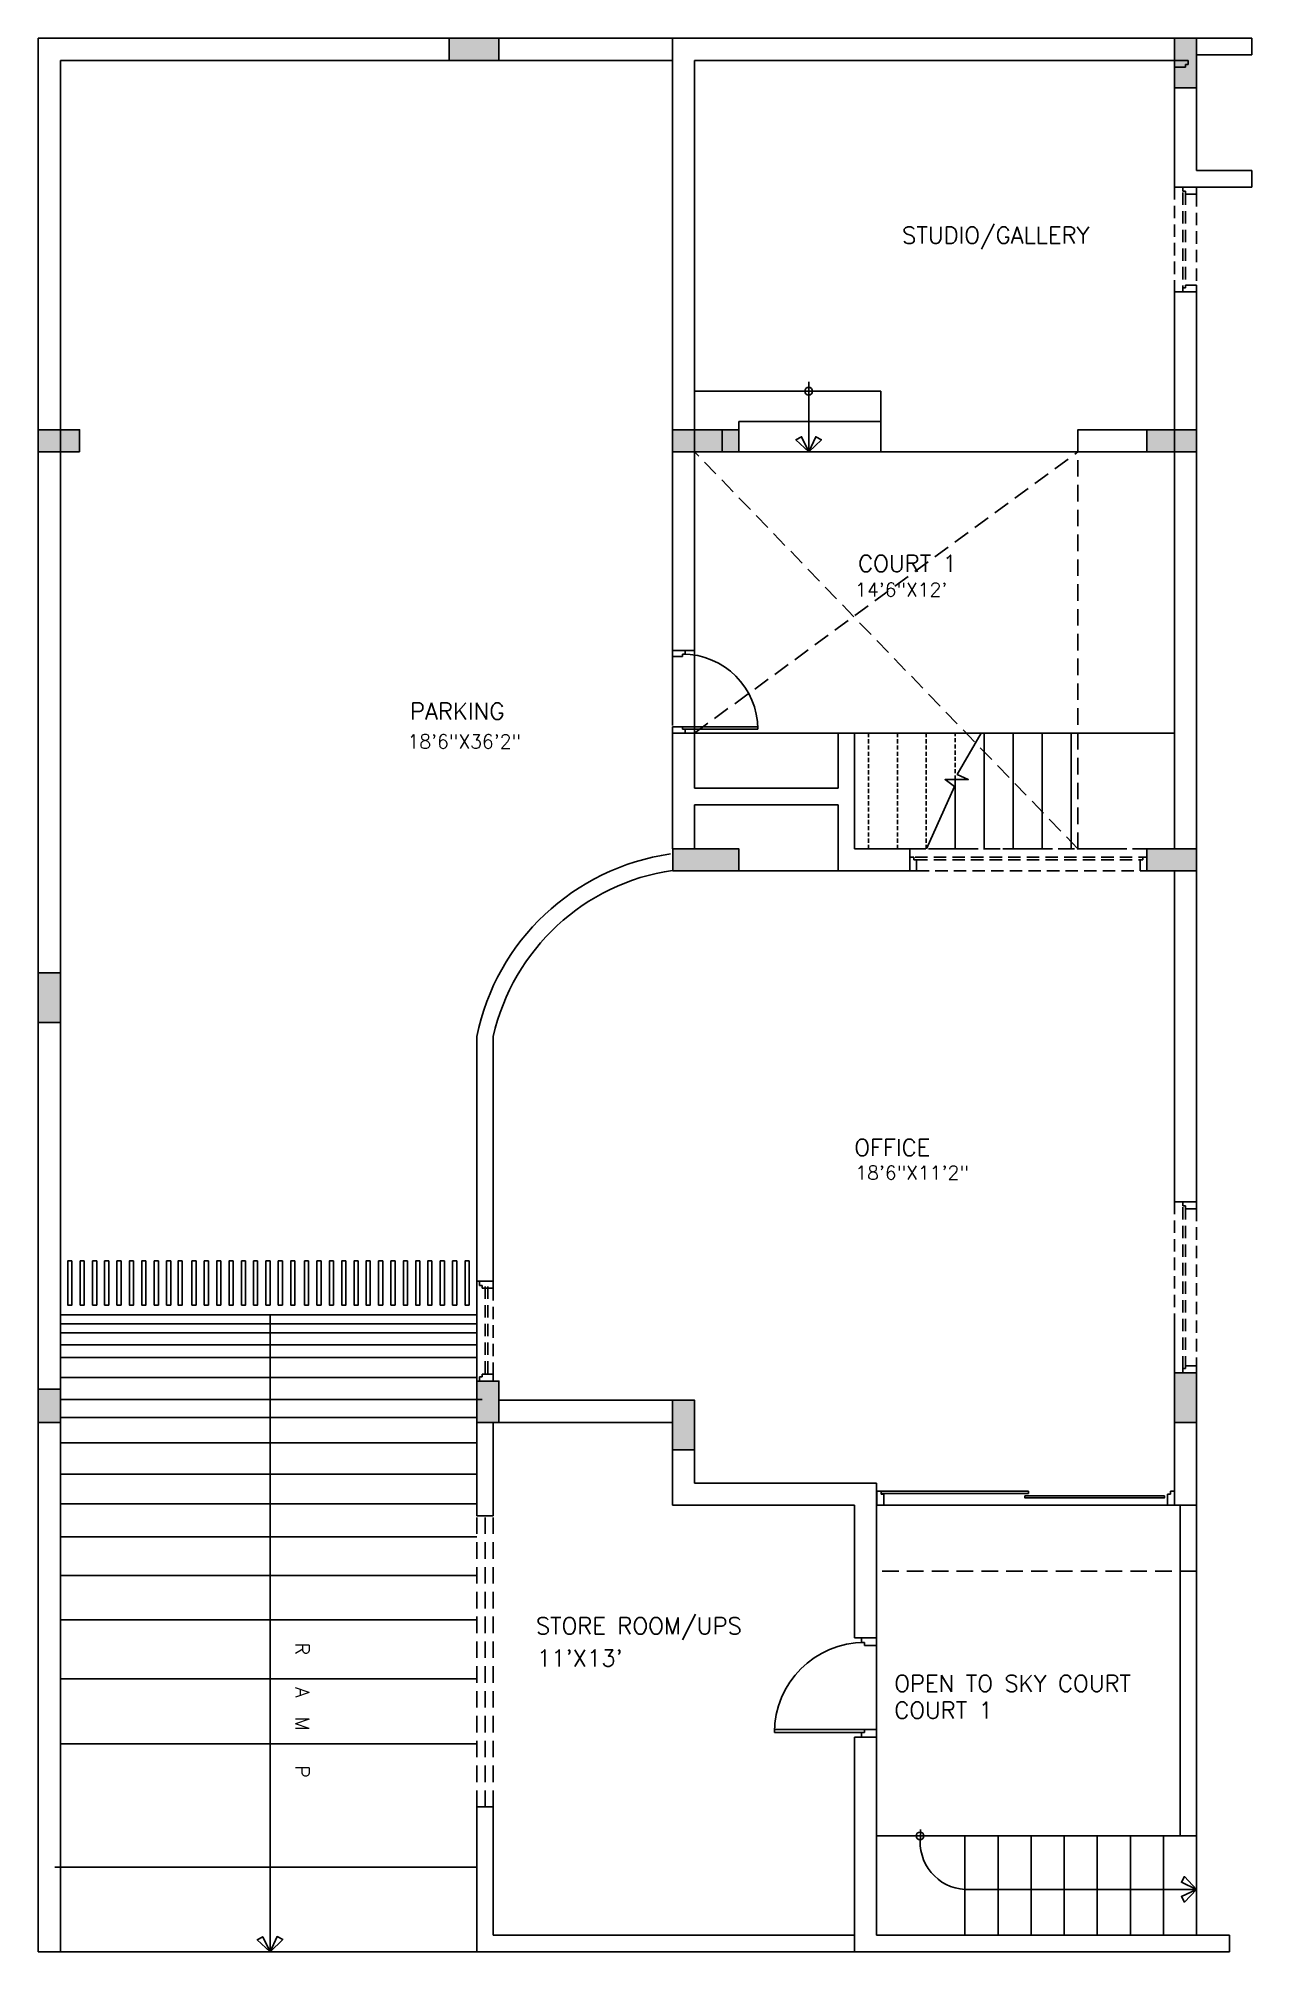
# Model space of a CAD drawing. Header units: inches. Extents: x 26246 to 28973, y 2110 to 3144.
# Drawn here: x 26246 to 26686, y 2170 to 2864 of the extents above; entities that cross this region are included whole.
import ezdxf

# ---------------------------------------------------------------- set-up
doc = ezdxf.new("R2010")
doc.units = ezdxf.units.IN
doc.header["$LTSCALE"] = 6
doc.header["$MEASUREMENT"] = 0
doc.linetypes.add('HIDDEN', pattern=[0.375, 0.25, -0.125])
for name, color, linetype in [('col', 2, 'CONTINUOUS'), ('door', 5, 'CONTINUOUS'), ('ELE', 4, 'CONTINUOUS'), ('ELEVATION1', 8, 'HIDDEN'), ('FRAME', 3, 'CONTINUOUS'), ('FURN', 32, 'CONTINUOUS'), ('HATCH', 253, 'CONTINUOUS'), ('SITE', 6, 'CONTINUOUS'), ('stair', 40, 'CONTINUOUS'), ('TEXT', 3, 'CONTINUOUS'), ('WALL', 7, 'CONTINUOUS'), ('window', 4, 'CONTINUOUS')]:
    doc.layers.add(name, color=color, linetype=linetype)
doc.styles.add('SIMPLEX', font='simplex.shx', dxfattribs={"height": 6})

msp = doc.modelspace()

# ---------------------------------------------------------------- texts
at = {"layer": 'TEXT', "lineweight": -2, "ltscale": 10, "style": 'SIMPLEX'}
for s, height, p in [('STUDIO/GALLERY', 6.05, (26559.2, 2789.66)), ('COURT 1', 6.05, (26543.27, 2670.6)), ('14\'6"X12\'', 5, (26542.16, 2661.64)), ('PARKING', 6.05, (26380.8, 2617.01)), ('18\'6"X36\'2"', 5, (26379.85, 2606.57)), ('OFFICE', 6.05, (26541.89, 2458.78)), ('18\'6"X11\'2"', 5, (26542.24, 2450.16)), ('STORE ROOM/UPS', 6.05, (26426.42, 2285.3)), ("11'X13'", 6.05, (26426.79, 2273.61)), ('OPEN TO SKY COURT', 6.05, (26556.38, 2264.41)), ('COURT 1', 6.05, (26556.38, 2254.67))]:
    msp.add_text(s, height=height, dxfattribs=at).set_placement(p)
msp.add_text('R   A  M   P    ', height=5, rotation=270, dxfattribs=at).set_placement((26339.24, 2282.17))

# ---------------------------------------------------------------- blocks, each defined once
blk = doc.blocks.new('FRAME')
at = {"layer": 'FRAME', "lineweight": -2}
for p, q in [((-2.5, 4), (-2.5, 0)), ((-1.5, 4), (-2.5, 4)), ((-2.5, 0), (0, 0)), ((-1.5, 5), (-1.5, 4)), ((0, 5), (-1.5, 5)), ((0, 0), (0, 5))]:
    blk.add_line(p, q, dxfattribs=at)
blk = doc.blocks.new('DOOR1')
at = {"layer": 'door'}
for p, q in [((-2.5, 4), (-2.5, 33.99)), ((-1.5, 4), (-1.5, 33.99))]:
    blk.add_line(p, q, dxfattribs=at)
blk.add_arc((-1.49, 3.98), 30.01, 90.01877, 179.95469, dxfattribs=at)
at = {"layer": 'FRAME', "xscale": -1}
blk.add_blockref('FRAME', (-33, 0), dxfattribs=at)
at = {"layer": 'FRAME'}
blk.add_blockref('FRAME', (0, 0), dxfattribs=at)

# ---------------------------------------------------------------- hatches: boundary and pattern name
at = {"layer": 'col'}
msp.add_hatch(color=256, dxfattribs=at).paths.add_polyline_path([(26647.98, 2570.12), (26647.98, 2562.12), (26665.98, 2562.12), (26665.98, 2570.12)])
msp.add_hatch(color=256, dxfattribs=at).paths.add_polyline_path([(26647.98, 2570.12), (26647.98, 2562.12), (26665.98, 2562.12), (26665.98, 2570.12)])
msp.add_hatch(color=256, dxfattribs=at).paths.add_polyline_path([(26647.98, 2570.12), (26647.98, 2562.12), (26665.98, 2562.12), (26665.98, 2570.12)])
at = {"layer": 'HATCH', "lineweight": -2}
for points in [[(26412.98, 2856.12), (26412.98, 2864.12), (26394.98, 2864.12), (26394.98, 2856.12)], [(26657.98, 2846.12), (26665.98, 2846.12), (26665.98, 2864.12), (26657.98, 2864.12)], [(26260.98, 2714.12), (26260.98, 2722.12), (26245.98, 2722.12), (26245.98, 2714.12)], [(26475.99, 2714.12), (26499.99, 2714.12), (26499.99, 2722.12), (26475.99, 2722.12)], [(26665.98, 2714.12), (26665.98, 2722.12), (26647.98, 2722.12), (26647.98, 2714.12)], [(26476.03, 2562.12), (26500.03, 2562.12), (26500.03, 2570.12), (26476.03, 2570.12)], [(26647.98, 2570.12), (26647.98, 2562.12), (26665.98, 2562.12), (26665.98, 2570.12)], [(26253.98, 2525.12), (26245.98, 2525.12), (26245.98, 2507.12), (26253.98, 2507.12)], [(26245.98, 2362.12), (26253.98, 2362.12), (26253.98, 2374.12), (26245.98, 2374.12)], [(26404.98, 2362.12), (26412.98, 2362.12), (26412.98, 2377.12), (26404.98, 2377.12)], [(26657.98, 2362.12), (26665.98, 2362.12), (26665.98, 2380.12), (26657.98, 2380.12)], [(26483.98, 2370.12), (26475.98, 2370.12), (26475.98, 2352.12), (26483.98, 2352.12)]]:
    msp.add_hatch(color=256, dxfattribs=at).paths.add_polyline_path(points)

# ---------------------------------------------------------------- linework, layer by layer
at = {"layer": 'col', "color": 5, "linetype": 'Continuous', "lineweight": -2, "ltscale": 2}
msp.add_line((26404.98, 2170.12), (26253.98, 2170.12), dxfattribs=at)
at = {"layer": 'col'}
for points in [[(26412.98, 2856.12), (26412.98, 2864.12), (26394.98, 2864.12), (26394.98, 2856.12)], [(26412.98, 2856.12), (26412.98, 2864.12), (26394.98, 2864.12), (26394.98, 2856.12)], [(26657.98, 2846.12), (26665.98, 2846.12), (26665.98, 2864.12), (26657.98, 2864.12)], [(26657.98, 2846.12), (26665.98, 2846.12), (26665.98, 2864.12), (26657.98, 2864.12)], [(26665.98, 2714.12), (26665.98, 2722.12), (26647.98, 2722.12), (26647.98, 2714.12)], [(26665.98, 2714.12), (26665.98, 2722.12), (26647.98, 2722.12), (26647.98, 2714.12)], [(26647.98, 2570.12), (26647.98, 2562.12), (26665.98, 2562.12), (26665.98, 2570.12)], [(26647.98, 2570.12), (26647.98, 2562.12), (26665.98, 2562.12), (26665.98, 2570.12)], [(26647.98, 2570.12), (26647.98, 2562.12), (26665.98, 2562.12), (26665.98, 2570.12)], [(26647.98, 2570.12), (26647.98, 2562.12), (26665.98, 2562.12), (26665.98, 2570.12)], [(26253.98, 2525.12), (26245.98, 2525.12), (26245.98, 2507.12), (26253.98, 2507.12)], [(26657.98, 2362.12), (26665.98, 2362.12), (26665.98, 2380.12), (26657.98, 2380.12)], [(26657.98, 2362.12), (26665.98, 2362.12), (26665.98, 2380.12), (26657.98, 2380.12)], [(26483.98, 2370.12), (26475.98, 2370.12), (26475.98, 2352.12), (26483.98, 2352.12)]]:
    msp.add_lwpolyline(points, close=True, dxfattribs=at)
at = {"layer": 'col', "lineweight": -2}
for points in [[(26260.98, 2714.12), (26260.98, 2722.12), (26245.98, 2722.12), (26245.98, 2714.12)], [(26475.99, 2714.12), (26499.99, 2714.12), (26499.99, 2722.12), (26475.99, 2722.12)], [(26476.03, 2562.12), (26500.03, 2562.12), (26500.03, 2570.12), (26476.03, 2570.12)], [(26245.98, 2362.12), (26253.98, 2362.12), (26253.98, 2374.12), (26245.98, 2374.12)], [(26404.98, 2362.12), (26412.98, 2362.12), (26412.98, 2377.12), (26404.98, 2377.12)], [(26475.98, 2370.12), (26483.98, 2370.12), (26483.98, 2352.12), (26475.98, 2352.12)]]:
    msp.add_lwpolyline(points, close=True, dxfattribs=at)
at = {"layer": 'door'}
for p, q in [((26483.98, 2642.12), (26483.98, 2612.12)), ((26549.98, 2281.22), (26549.98, 2250.67))]:
    msp.add_line(p, q, dxfattribs=at)
at = {"layer": 'ELE', "color": 8}
for points in [[(26258.17, 2420.65), (26256.67, 2420.65), (26256.67, 2404.65), (26258.17, 2404.65)], [(26262.67, 2420.65), (26261.17, 2420.65), (26261.17, 2404.65), (26262.67, 2404.65)], [(26267.17, 2420.65), (26265.67, 2420.65), (26265.67, 2404.65), (26267.17, 2404.65)], [(26271.52, 2420.65), (26270.02, 2420.65), (26270.02, 2404.65), (26271.52, 2404.65)], [(26276.02, 2420.65), (26274.52, 2420.65), (26274.52, 2404.65), (26276.02, 2404.65)], [(26280.52, 2420.65), (26279.02, 2420.65), (26279.02, 2404.65), (26280.52, 2404.65)], [(26285.02, 2420.65), (26283.52, 2420.65), (26283.52, 2404.65), (26285.02, 2404.65)], [(26289.52, 2420.65), (26288.02, 2420.65), (26288.02, 2404.65), (26289.52, 2404.65)], [(26294.02, 2420.65), (26292.52, 2420.65), (26292.52, 2404.65), (26294.02, 2404.65)], [(26298.17, 2420.65), (26296.67, 2420.65), (26296.67, 2404.65), (26298.17, 2404.65)], [(26303.17, 2420.65), (26301.67, 2420.65), (26301.67, 2404.65), (26303.17, 2404.65)], [(26307.67, 2420.65), (26306.17, 2420.65), (26306.17, 2404.65), (26307.67, 2404.65)], [(26312.17, 2420.65), (26310.67, 2420.65), (26310.67, 2404.65), (26312.17, 2404.65)], [(26316.67, 2420.65), (26315.17, 2420.65), (26315.17, 2404.65), (26316.67, 2404.65)], [(26321.17, 2420.65), (26319.67, 2420.65), (26319.67, 2404.65), (26321.17, 2404.65)], [(26325.52, 2420.65), (26324.02, 2420.65), (26324.02, 2404.65), (26325.52, 2404.65)], [(26330.02, 2420.65), (26328.52, 2420.65), (26328.52, 2404.65), (26330.02, 2404.65)], [(26334.52, 2420.65), (26333.02, 2420.65), (26333.02, 2404.65), (26334.52, 2404.65)], [(26339.02, 2420.65), (26337.52, 2420.65), (26337.52, 2404.65), (26339.02, 2404.65)], [(26344.02, 2420.65), (26342.52, 2420.65), (26342.52, 2404.65), (26344.02, 2404.65)], [(26348.52, 2420.65), (26347.02, 2420.65), (26347.02, 2404.65), (26348.52, 2404.65)], [(26353.02, 2420.65), (26351.52, 2420.65), (26351.52, 2404.65), (26353.02, 2404.65)], [(26357.52, 2420.65), (26356.02, 2420.65), (26356.02, 2404.65), (26357.52, 2404.65)], [(26362.02, 2420.65), (26360.52, 2420.65), (26360.52, 2404.65), (26362.02, 2404.65)], [(26366.37, 2420.65), (26364.87, 2420.65), (26364.87, 2404.65), (26366.37, 2404.65)], [(26370.87, 2420.65), (26369.37, 2420.65), (26369.37, 2404.65), (26370.87, 2404.65)], [(26375.37, 2420.65), (26373.87, 2420.65), (26373.87, 2404.65), (26375.37, 2404.65)], [(26379.87, 2420.65), (26378.37, 2420.65), (26378.37, 2404.65), (26379.87, 2404.65)], [(26384.37, 2420.65), (26382.87, 2420.65), (26382.87, 2404.65), (26384.37, 2404.65)], [(26388.72, 2420.65), (26387.22, 2420.65), (26387.22, 2404.65), (26388.72, 2404.65)], [(26393.22, 2420.65), (26391.72, 2420.65), (26391.72, 2404.65), (26393.22, 2404.65)], [(26397.72, 2420.65), (26396.22, 2420.65), (26396.22, 2404.65), (26397.72, 2404.65)], [(26402.22, 2420.65), (26400.72, 2420.65), (26400.72, 2404.65), (26402.22, 2404.65)]]:
    msp.add_lwpolyline(points, close=True, dxfattribs=at)
at = {"layer": 'ELEVATION1', "ltscale": 4}
for p, q in [((26622.98, 2570.12), (26483.98, 2714.12)), ((26483.98, 2612.12), (26622.98, 2714.12)), ((26622.98, 2570.12), (26622.98, 2714.12)), ((26561.76, 2570.12), (26647.91, 2570.12)), ((26404.98, 2222.66), (26404.98, 2328.23)), ((26407.98, 2222.66), (26407.98, 2328.23)), ((26410.98, 2222.66), (26410.98, 2328.23)), ((26665.98, 2308.12), (26549.98, 2308.12))]:
    msp.add_line(p, q, dxfattribs=at)
at = {"layer": 'FURN', "color": 5, "linetype": 'Continuous', "lineweight": -2, "ltscale": 2}
for p, q in [((26475.98, 2645.4), (26475.98, 2614.85)), ((26535.48, 2612.12), (26483.98, 2612.12)), ((26541.48, 2612.12), (26593.98, 2612.12)), ((26535.48, 2562.12), (26493.98, 2562.12)), ((26404.98, 2401.17), (26253.98, 2401.17)), ((26657.98, 2337.12), (26657.98, 2397.12)), ((26406.98, 2370.36), (26253.98, 2370.36))]:
    msp.add_line(p, q, dxfattribs=at)
at = {"layer": 'HATCH', "linetype": 'Continuous', "lineweight": -2, "ltscale": 2}
msp.add_line((26404.98, 2413.32), (26404.98, 2377.12), dxfattribs=at)
at = {"layer": 'SITE', "linetype": 'Continuous'}
for p, q in [((26245.98, 2362.12), (26245.98, 2170.12)), ((26253.98, 2362.12), (26253.98, 2170.12)), ((26677.98, 2176.12), (26677.98, 2170.12)), ((26253.98, 2170.12), (26245.98, 2170.12))]:
    msp.add_line(p, q, dxfattribs=at)
at = {"layer": 'stair'}
for p, q in [((26551.49, 2736.12), (26483.98, 2736.12)), ((26551.49, 2736.12), (26551.49, 2714.12)), ((26551.49, 2725.12), (26499.99, 2725.12)), ((26499.99, 2722.12), (26499.99, 2725.12)), ((26656.98, 2714.12), (26475.98, 2714.12)), ((26483.98, 2612.12), (26535.98, 2612.12)), ((26587.87, 2612.12), (26657.98, 2612.12)), ((26588.99, 2570.12), (26588.99, 2612.12)), ((26599.49, 2570.12), (26599.49, 2612.12)), ((26609.99, 2570.12), (26609.99, 2612.12)), ((26620.49, 2570.12), (26620.49, 2612.12)), ((26578.49, 2570.12), (26578.49, 2595.27)), ((26659.98, 2332.12), (26659.98, 2212.12)), ((26665.98, 2332.12), (26665.98, 2212.12)), ((26599.98, 2212.12), (26549.98, 2212.12)), ((26581.98, 2212.12), (26581.98, 2176.12)), ((26593.98, 2212.12), (26593.98, 2176.12)), ((26599.98, 2212.12), (26665.98, 2212.12)), ((26599.98, 2212.12), (26665.98, 2212.12)), ((26605.98, 2212.12), (26605.98, 2176.12)), ((26617.98, 2212.12), (26617.98, 2176.12)), ((26629.98, 2212.12), (26629.98, 2176.12)), ((26641.98, 2212.12), (26641.98, 2176.12)), ((26653.98, 2212.12), (26653.98, 2176.12)), ((26665.98, 2212.12), (26665.98, 2176.12))]:
    msp.add_line(p, q, dxfattribs=at)
at = {"layer": 'stair', "color": 5}
for p, q in [((26525.33, 2739.54), (26525.33, 2714.12)), ((26404.98, 2397.91), (26253.98, 2397.91)), ((26404.98, 2394.61), (26253.98, 2394.61)), ((26330.08, 2170.12), (26330.08, 2401.17)), ((26404.98, 2390.25), (26253.98, 2390.25)), ((26404.98, 2385.67), (26253.98, 2385.67)), ((26404.98, 2378.44), (26253.98, 2378.44)), ((26404.98, 2363.91), (26253.98, 2363.91)), ((26404.98, 2354.75), (26253.98, 2354.75)), ((26404.98, 2343.3), (26253.98, 2343.3)), ((26404.98, 2332.61), (26253.98, 2332.61)), ((26404.98, 2320.59), (26253.98, 2320.59)), ((26404.98, 2306.57), (26253.98, 2306.57)), ((26404.98, 2290.54), (26253.98, 2290.54)), ((26404.98, 2269.07), (26253.98, 2269.07)), ((26404.98, 2245.58), (26253.98, 2245.58)), ((26565.9, 2212.12), (26565.9, 2214.49)), ((26404.98, 2200.84), (26251.98, 2200.84)), ((26581.98, 2192.74), (26665.98, 2192.74)), ((26253.98, 2170.12), (26404.98, 2170.12))]:
    msp.add_line(p, q, dxfattribs=at)
at = {"layer": 'stair', "linetype": 'HIDDEN'}
for p, q in [((26541.98, 2612.12), (26587.87, 2612.12)), ((26546.99, 2570.12), (26546.99, 2612.12)), ((26557.49, 2570.12), (26557.49, 2612.12)), ((26567.99, 2570.12), (26567.99, 2612.12)), ((26578.49, 2595.27), (26578.49, 2612.12))]:
    msp.add_line(p, q, dxfattribs=at)
at = {"layer": 'stair', "color": 5}
for points in [[(26525.33, 2714.12), (26522.74, 2719.6), (26520.71, 2718.51), (26525.33, 2714.12)], [(26525.33, 2714.12), (26527.92, 2719.6), (26529.95, 2718.51), (26525.33, 2714.12)], [(26665.98, 2192.74), (26660.5, 2195.33), (26661.59, 2197.36), (26665.98, 2192.74)], [(26665.98, 2192.74), (26660.5, 2190.14), (26661.59, 2188.11), (26665.98, 2192.74)], [(26330.08, 2170.12), (26327.4, 2175.56), (26325.39, 2174.44), (26330.08, 2170.12)], [(26330.08, 2170.12), (26332.58, 2175.64), (26334.63, 2174.59), (26330.08, 2170.12)]]:
    msp.add_lwpolyline(points, dxfattribs=at)
at = {"layer": 'stair'}
msp.add_lwpolyline([(26587.87, 2612.12), (26579.22, 2597.12), (26583.2, 2595.27), (26574.8, 2595.27), (26578.25, 2592.75), (26568.04, 2570.12)], dxfattribs=at)
at = {"layer": 'stair', "color": 5}
for centre in [(26525.33, 2736.12), (26565.7, 2212.12)]:
    msp.add_circle(centre, 1.39, dxfattribs=at)
msp.add_arc((26582.91, 2209.87), 17.16, 172.45754, 266.88019, dxfattribs=at)
at = {"layer": 'WALL', "lineweight": -2, "ltscale": 10}
for p, q in [((26245.98, 2864.12), (26475.98, 2864.12)), ((26404.98, 2864.12), (26412.98, 2864.12)), ((26475.98, 2722.12), (26475.98, 2864.12)), ((26475.98, 2864.12), (26665.98, 2864.12)), ((26665.98, 2864.12), (26685.98, 2864.12)), ((26685.98, 2858.12), (26685.98, 2864.12)), ((26253.98, 2856.12), (26475.98, 2856.12)), ((26483.98, 2722.12), (26483.98, 2856.12)), ((26483.98, 2856.12), (26657.98, 2856.12)), ((26665.98, 2858.12), (26685.98, 2858.12)), ((26665.98, 2816.12), (26685.98, 2816.12)), ((26685.98, 2816.12), (26685.98, 2810.12)), ((26657.98, 2810.12), (26685.98, 2810.12)), ((26493.98, 2722.12), (26493.98, 2714.12)), ((26657.98, 2362.12), (26665.98, 2362.12)), ((26549.98, 2340.12), (26549.98, 2332.12)), ((26541.98, 2283.94), (26541.98, 2332.12)), ((26549.98, 2283.94), (26549.98, 2332.12)), ((26541.98, 2283.94), (26549.98, 2283.94)), ((26541.98, 2170.12), (26541.98, 2247.94)), ((26541.98, 2247.94), (26549.98, 2247.94)), ((26549.98, 2176.12), (26549.98, 2247.94)), ((26677.98, 2176.12), (26549.98, 2176.12)), ((26541.98, 2170.12), (26677.98, 2170.12))]:
    msp.add_line(p, q, dxfattribs=at)
at = {"layer": 'WALL'}
for p, q in [((26245.98, 2864.12), (26245.98, 2362.12)), ((26665.98, 2864.12), (26665.98, 2856.12)), ((26253.98, 2856.12), (26253.98, 2562.12)), ((26657.98, 2846.12), (26657.98, 2810.12)), ((26665.98, 2846.12), (26665.98, 2816.12)), ((26657.98, 2810.12), (26665.98, 2810.12)), ((26657.98, 2772.12), (26657.98, 2570.12)), ((26657.98, 2772.12), (26665.98, 2772.12)), ((26665.98, 2772.12), (26665.98, 2562.12)), ((26483.98, 2642.12), (26483.98, 2722.12)), ((26475.98, 2642.12), (26475.98, 2714.12)), ((26483.98, 2642.12), (26475.98, 2642.12)), ((26475.98, 2570.12), (26475.98, 2612.12)), ((26483.98, 2612.12), (26475.98, 2612.12)), ((26483.98, 2592.12), (26483.98, 2612.12)), ((26535.98, 2592.12), (26535.98, 2612.12)), ((26541.98, 2612.12), (26535.98, 2612.12)), ((26541.98, 2570.12), (26541.98, 2612.12)), ((26535.98, 2592.12), (26483.98, 2592.12)), ((26483.98, 2570.12), (26483.98, 2586.12)), ((26535.98, 2586.12), (26483.98, 2586.12)), ((26535.98, 2562.12), (26535.98, 2586.12)), ((26483.98, 2570.12), (26475.98, 2570.12)), ((26541.98, 2570.12), (26561.98, 2570.12)), ((26561.98, 2570.12), (26561.98, 2562.12)), ((26253.98, 2562.12), (26253.98, 2362.12)), ((26535.98, 2562.12), (26561.98, 2562.12)), ((26404.98, 2413.32), (26404.98, 2502.12)), ((26410.98, 2413.32), (26410.98, 2502.12)), ((26404.98, 2413.32), (26410.98, 2413.32)), ((26665.98, 2380.12), (26657.98, 2380.12)), ((26483.98, 2370.12), (26412.98, 2370.12)), ((26483.98, 2370.12), (26483.98, 2340.12)), ((26253.98, 2362.12), (26245.98, 2362.12)), ((26404.98, 2328.23), (26404.98, 2362.12)), ((26410.98, 2328.23), (26410.98, 2362.12)), ((26475.98, 2362.12), (26412.98, 2362.12)), ((26475.98, 2362.12), (26475.98, 2332.12)), ((26657.98, 2362.12), (26657.98, 2332.12)), ((26665.98, 2362.12), (26665.98, 2332.12)), ((26483.98, 2340.12), (26549.98, 2340.12)), ((26475.98, 2332.12), (26541.98, 2332.12)), ((26657.98, 2332.12), (26665.98, 2332.12)), ((26404.98, 2328.23), (26410.98, 2328.23)), ((26404.98, 2170.12), (26404.98, 2222.66)), ((26404.98, 2222.66), (26410.98, 2222.66)), ((26410.98, 2222.66), (26410.98, 2176.12)), ((26541.98, 2176.12), (26410.98, 2176.12)), ((26541.98, 2170.12), (26404.98, 2170.12))]:
    msp.add_line(p, q, dxfattribs=at)
at = {"layer": 'WALL', "linetype": 'Continuous', "lineweight": -2, "ltscale": 2}
msp.add_lwpolyline([(26647.98, 2714.12), (26622.98, 2714.12), (26622.98, 2722.12), (26647.98, 2722.12)], dxfattribs=at)
at = {"layer": 'WALL'}
msp.add_lwpolyline([(26665.98, 2562.12), (26665.98, 2442.12), (26657.98, 2442.12), (26657.98, 2562.12)], dxfattribs=at)
for centre, radius, start, end in [((26487.19, 2485.2), 83.94, 98.203, 168.36924), ((26487.42, 2484.78), 78.39, 98.39414, 167.21837)]:
    msp.add_arc(centre, radius, start, end, dxfattribs=at)
at = {"layer": 'window', "color": 5, "linetype": 'HIDDEN', "ltscale": 3}
for p, q in [((26657.98, 2810.12), (26657.98, 2772.12)), ((26665.98, 2807.62), (26665.98, 2774.62)), ((26561.98, 2570.12), (26647.98, 2570.12)), ((26563.93, 2567.12), (26646.48, 2567.12)), ((26563.93, 2566.12), (26645.48, 2566.12)), ((26564.48, 2562.12), (26645.48, 2562.12)), ((26657.98, 2442.12), (26657.98, 2380.12)), ((26665.98, 2439.62), (26665.98, 2382.62)), ((26404.98, 2413.32), (26404.98, 2377.12)), ((26410.98, 2410.82), (26410.98, 2379.62))]:
    msp.add_line(p, q, dxfattribs=at)
at = {"layer": 'window', "linetype": 'HIDDEN', "ltscale": 3}
for p, q in [((26660.98, 2808.18), (26660.98, 2773.62)), ((26661.98, 2808.18), (26661.98, 2774.62)), ((26660.98, 2440.18), (26660.98, 2381.62)), ((26661.98, 2440.18), (26661.98, 2382.62)), ((26407.98, 2411.37), (26407.98, 2378.62)), ((26408.98, 2411.37), (26408.98, 2379.62))]:
    msp.add_line(p, q, dxfattribs=at)
at = {"layer": 'window', "color": 5}
for p, q in [((26500.03, 2562.12), (26535.98, 2562.12)), ((26655.48, 2332.12), (26552.6, 2332.12))]:
    msp.add_line(p, q, dxfattribs=at)
at = {"layer": 'window', "linetype": 'Continuous', "lineweight": -2, "ltscale": 2}
for points in [[(26551.6, 2337.12), (26605, 2337.12), (26605, 2336.36), (26551.6, 2336.36)], [(26603.76, 2335.47), (26654.34, 2335.47), (26654.34, 2334.71), (26603.76, 2334.71)]]:
    msp.add_lwpolyline(points, close=True, dxfattribs=at)

# ---------------------------------------------------------------- block references
at = {"layer": 'door'}
for p, xscale, yscale, zscale, rotation in [((26475.98, 2612.12), 0.9090901078943148, 0.9090901078943148, 0.9090901078943148, 270), ((26549.98, 2247.94), -1.090909090909072, 1.090909090909072, 1.090909090909072, 90)]:
    msp.add_blockref('DOOR1', p, dxfattribs=dict(at, xscale=xscale, yscale=yscale, zscale=zscale, rotation=rotation))
at = {"layer": 'FRAME', "xscale": -1}
for p, rotation in [((26657.98, 2856.12), 270), ((26665.98, 2772.12), 90), ((26561.98, 2562.12), 359.9999999999479), ((26665.98, 2380.12), 90), ((26410.98, 2377.12), 90)]:
    msp.add_blockref('FRAME', p, dxfattribs=dict(at, rotation=rotation))
at = {"layer": 'FRAME'}
for p, rotation in [((26665.98, 2810.12), 89.99999999994792), ((26665.98, 2442.12), 90), ((26410.98, 2413.32), 90)]:
    msp.add_blockref('FRAME', p, dxfattribs=dict(at, rotation=rotation))
for p in [(26647.98, 2562.12), (26657.98, 2332.12)]:
    msp.add_blockref('FRAME', p, dxfattribs=at)
at = {"layer": 'FRAME', "xscale": -1}
msp.add_blockref('FRAME', (26550.1, 2332.12), dxfattribs=at)

msp.set_redraw_order([(e.dxf.handle, doc.entitydb.next_handle()) for e in msp.query("TEXT MTEXT ATTDEF DIMENSION ARC_DIMENSION")])  # texts and dimensions are drawn at this point

doc.saveas('drawing.dxf')
